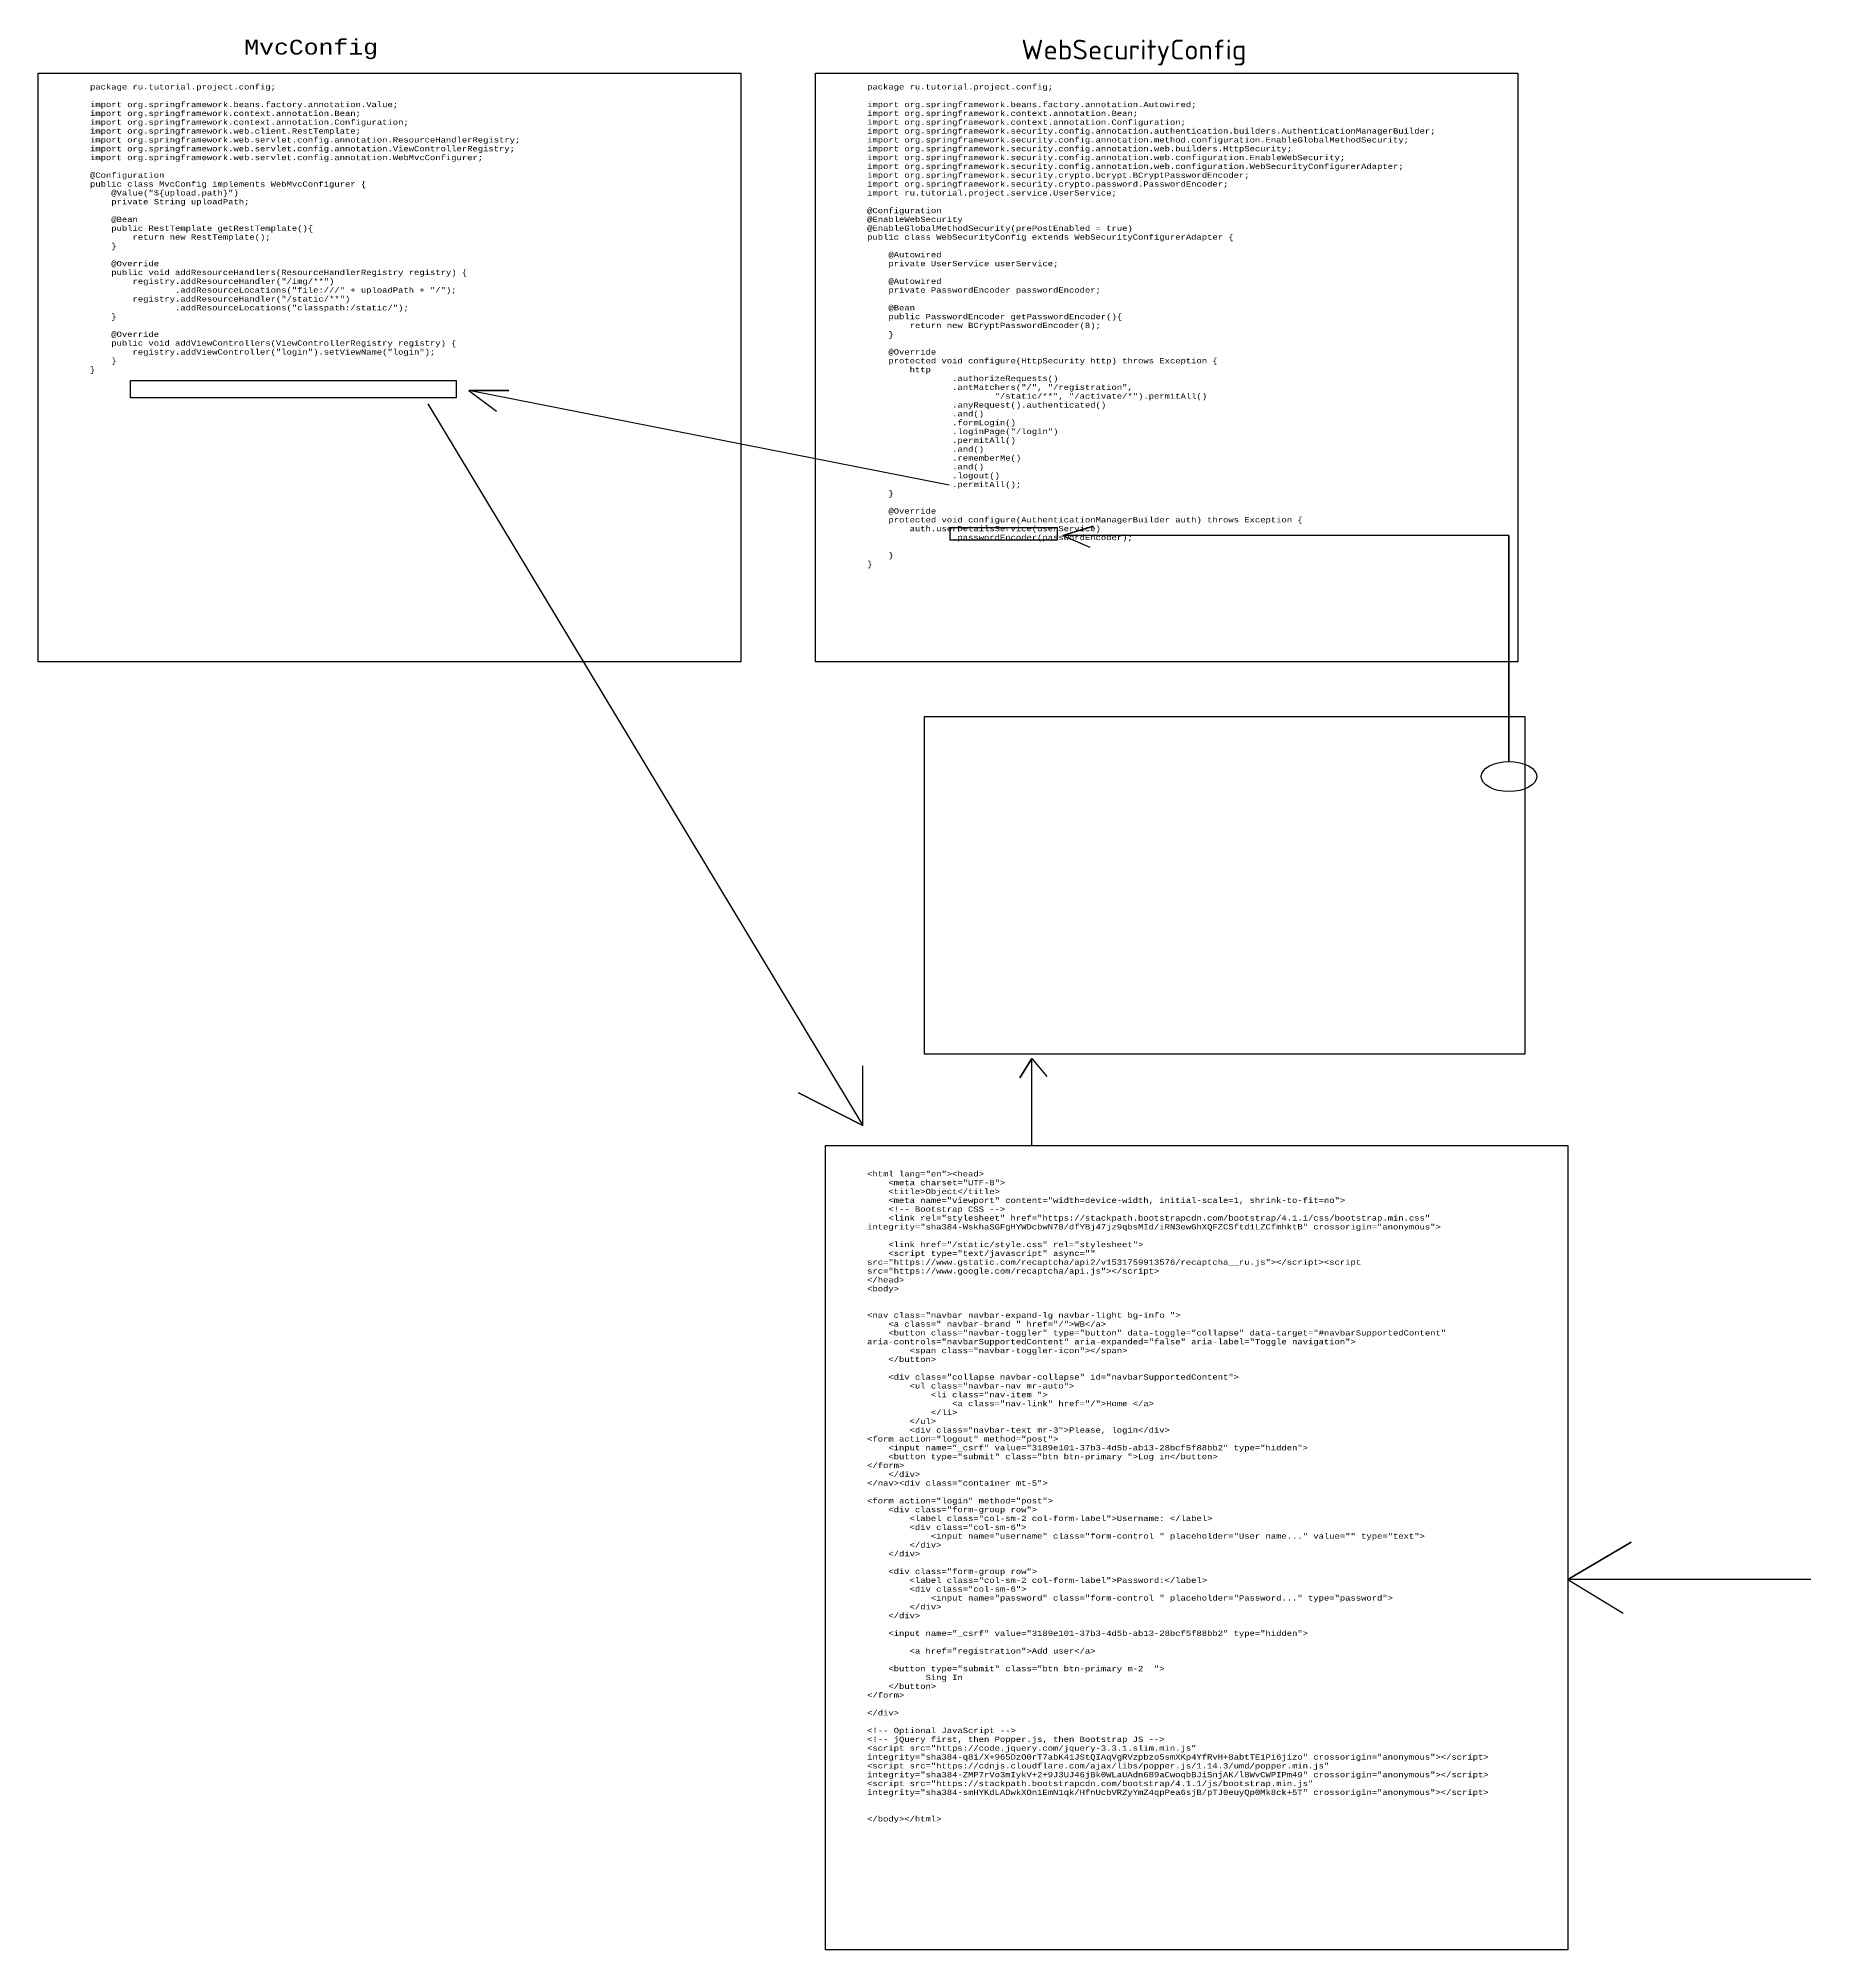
# Model space of a CAD drawing. Header units: millimetres. Extents: x 6037 to 7352, y 3252 to 4099.
# Drawn here: x 6037 to 6664, y 3423 to 4099 of the extents above; entities that cross this region are included whole.
import ezdxf

# ---------------------------------------------------------------- set-up
doc = ezdxf.new("R2010")
doc.units = ezdxf.units.MM
doc.styles.get("Standard").update_dxf_attribs({"font": 'arial.ttf'})
picture_1 = doc.add_image_def('image1.jpg', size_in_pixel=(1920, 1080))

msp = doc.modelspace()

# ---------------------------------------------------------------- texts
at = {"attachment_point": 1}
for s, width, insert, char_height in [('{\\fCourier New|b0|i0|c204|p49;\\H0.75x;\\C9;\\c13023145;MvcConfig}', 101.5882, (6110.04, 4098.19), 7), ('{\\fISOCPEUR|b0|i0|c0|p34;WebSecurityConfig}', 101.5882, (6384.96, 4098.19), 7), ('{\\fCourier New|b0|i0|c204|p49;\\H0.75x;\\C23;\\c3307724;package \\C9;\\c13023145;ru.tutorial.project.config\\C23;\\c3307724;;^J^Jimport \\C9;\\c13023145;org.springframework.beans.factory.annotation.\\C52;\\c2733499;Value\\C23;\\c3307724;;^Jimport \\C9;\\c13023145;org.springframework.context.annotation.\\C52;\\c2733499;Bean\\C23;\\c3307724;;^Jimport \\C9;\\c13023145;org.springframework.context.annotation.\\C52;\\c2733499;Configuration\\C23;\\c3307724;;^Jimport \\C9;\\c13023145;org.springframework.web.client.RestTemplate\\C23;\\c3307724;;^Jimport \\C9;\\c13023145;org.springframework.web.servlet.config.annotation.ResourceHandlerRegistry\\C23;\\c3307724;;^Jimport \\C9;\\c13023145;org.springframework.web.servlet.config.annotation.ViewControllerRegistry\\C23;\\c3307724;;^Jimport \\C9;\\c13023145;org.springframework.web.servlet.config.annotation.WebMvcConfigurer\\C23;\\c3307724;;^J^J\\C52;\\c2733499;@Configuration^J\\C23;\\c3307724;public class \\C9;\\c13023145;MvcConfig \\C23;\\c3307724;implements \\C9;\\c13023145;WebMvcConfigurer \\{^J    \\C52;\\c2733499;@Value\\C9;\\c13023145;(\\C75;\\c5867370;"$\\{upload.path\\}"\\C9;\\c13023145;)^J    \\C23;\\c3307724;private \\C9;\\c13023145;String \\C193;\\c11171480;uploadPath\\C23;\\c3307724;;^J^J    \\C52;\\c2733499;@Bean^J    \\C23;\\c3307724;public \\C9;\\c13023145;RestTemplate \\C31;\\c7194367;getRestTemplate\\C9;\\c13023145;()\\{^J        \\C23;\\c3307724;return new \\C9;\\c13023145;RestTemplate()\\C23;\\c3307724;;^J    \\C9;\\c13023145;\\}^J^J    \\C52;\\c2733499;@Override^J    \\C23;\\c3307724;public void \\C31;\\c7194367;addResourceHandlers\\C9;\\c13023145;(ResourceHandlerRegistry registry) \\{^J        registry.addResourceHandler(\\C75;\\c5867370;"/img/**"\\C9;\\c13023145;)^J                .addResourceLocations(\\C75;\\c5867370;"file:///" \\C9;\\c13023145;+ \\C193;\\c11171480;uploadPath \\C9;\\c13023145;+ \\C75;\\c5867370;"/"\\C9;\\c13023145;)\\C23;\\c3307724;;^J        \\C9;\\c13023145;registry.addResourceHandler(\\C75;\\c5867370;"/static/**"\\C9;\\c13023145;)^J                .addResourceLocations(\\C75;\\c5867370;"classpath:/static/"\\C9;\\c13023145;)\\C23;\\c3307724;;^J    \\C9;\\c13023145;\\}^J^J    \\C52;\\c2733499;@Override^J    \\C23;\\c3307724;public void \\C31;\\c7194367;addViewControllers\\C9;\\c13023145;(ViewControllerRegistry registry) \\{^J        registry.addViewController(\\C75;\\c5867370;"login"\\C9;\\c13023145;).setViewName(\\C75;\\c5867370;"login"\\C9;\\c13023145;)\\C23;\\c3307724;;^J    \\C9;\\c13023145;\\}^J\\}}', 201.7498, (6055.5, 4082.46), 2.5), ('{\\fCourier New|b0|i0|c204|p49;\\H0.75x;\\C23;\\c3307724;package \\C9;\\c13023145;ru.tutorial.project.config\\C23;\\c3307724;;^J^Jimport \\C9;\\c13023145;org.springframework.beans.factory.annotation.\\C52;\\c2733499;Autowired\\C23;\\c3307724;;^Jimport \\C9;\\c13023145;org.springframework.context.annotation.\\C52;\\c2733499;Bean\\C23;\\c3307724;;^Jimport \\C9;\\c13023145;org.springframework.context.annotation.\\C52;\\c2733499;Configuration\\C23;\\c3307724;;^Jimport \\C9;\\c13023145;org.springframework.security.config.annotation.authentication.builders.AuthenticationManagerBuilder\\C23;\\c3307724;;^Jimport \\C9;\\c13023145;org.springframework.security.config.annotation.method.configuration.\\C52;\\c2733499;EnableGlobalMethodSecurity\\C23;\\c3307724;;^Jimport \\C9;\\c13023145;org.springframework.security.config.annotation.web.builders.HttpSecurity\\C23;\\c3307724;;^Jimport \\C9;\\c13023145;org.springframework.security.config.annotation.web.configuration.\\C52;\\c2733499;EnableWebSecurity\\C23;\\c3307724;;^Jimport \\C9;\\c13023145;org.springframework.security.config.annotation.web.configuration.WebSecurityConfigurerAdapter\\C23;\\c3307724;;^Jimport \\C9;\\c13023145;org.springframework.security.crypto.bcrypt.BCryptPasswordEncoder\\C23;\\c3307724;;^Jimport \\C9;\\c13023145;org.springframework.security.crypto.password.PasswordEncoder\\C23;\\c3307724;;^Jimport \\C9;\\c13023145;ru.tutorial.project.service.UserService\\C23;\\c3307724;;^J^J\\C52;\\c2733499;@Configuration^J@EnableWebSecurity^J@EnableGlobalMethodSecurity\\C9;\\c13023145;(\\C254;\\c16765136;prePostEnabled \\C9;\\c13023145;= \\C23;\\c3307724;true\\C9;\\c13023145;)^J\\C23;\\c3307724;public class \\C9;\\c13023145;WebSecurityConfig \\C23;\\c3307724;extends \\C9;\\c13023145;WebSecurityConfigurerAdapter \\{^J^J    \\C52;\\c2733499;@Autowired^J    \\C23;\\c3307724;private \\C9;\\c13023145;UserService \\C193;\\c11171480;userService\\C23;\\c3307724;;^J^J    \\C52;\\c2733499;@Autowired^J    \\C23;\\c3307724;private \\C9;\\c13023145;PasswordEncoder \\C193;\\c11171480;passwordEncoder\\C23;\\c3307724;;^J^J    \\C52;\\c2733499;@Bean^J    \\C23;\\c3307724;public \\C9;\\c13023145;PasswordEncoder \\C31;\\c7194367;getPasswordEncoder\\C9;\\c13023145;()\\{^J        \\C23;\\c3307724;return new \\C9;\\c13023145;BCryptPasswordEncoder(\\C153;\\c12293992;8\\C9;\\c13023145;)\\C23;\\c3307724;;^J    \\C9;\\c13023145;\\}^J^J    \\C52;\\c2733499;@Override^J    \\C23;\\c3307724;protected void \\C31;\\c7194367;configure\\C9;\\c13023145;(HttpSecurity http) \\C23;\\c3307724;throws \\C9;\\c13023145;Exception \\{^J        http^J                .authorizeRequests()^J                .antMatchers(\\C75;\\c5867370;"/"\\C23;\\c3307724;, \\C75;\\c5867370;"/registration"\\C23;\\c3307724;,^J                        \\C75;\\c5867370;"/static/**"\\C23;\\c3307724;, \\C75;\\c5867370;"/activate/*"\\C9;\\c13023145;).permitAll()^J                .anyRequest().authenticated()^J                .and()^J                .formLogin()^J                .loginPage(\\C75;\\c5867370;"/login"\\C9;\\c13023145;)^J                .permitAll()^J                .and()^J                .rememberMe()^J                .and()^J                .logout()^J                .permitAll()\\C23;\\c3307724;;^J    \\C9;\\c13023145;\\}^J^J    \\C52;\\c2733499;@Override^J    \\C23;\\c3307724;protected void \\C31;\\c7194367;configure\\C9;\\c13023145;(AuthenticationManagerBuilder auth) \\C23;\\c3307724;throws \\C9;\\c13023145;Exception \\{^J        auth.userDetailsService(\\C193;\\c11171480;userService\\C9;\\c13023145;)^J                .passwordEncoder(\\C193;\\c11171480;passwordEncoder\\C9;\\c13023145;)\\C23;\\c3307724;;^J^J    \\C9;\\c13023145;\\}^J\\}}', 201.7498, (6330.41, 4082.46), 2.5), ('{\\fCourier New|b0|i0|c204|p49;\\H0.75x;\\C23;\\c3307724;<html lang="en"><head>^J    <meta charset="UTF-8">^J    <title>Object</title>^J    <meta name="viewport" content="width=device-width, initial-scale=1, shrink-to-fit=no">^J    <!-- Bootstrap CSS -->^J    <link rel="stylesheet" href="https://stackpath.bootstrapcdn.com/bootstrap/4.1.1/css/bootstrap.min.css" integrity="sha384-WskhaSGFgHYWDcbwN70/dfYBj47jz9qbsMId/iRN3ewGhXQFZCSftd1LZCfmhktB" crossorigin="anonymous">^J^J    <link href="/static/style.css" rel="stylesheet">^J    <script type="text/javascript" async="" src="https://www.gstatic.com/recaptcha/api2/v1531759913576/recaptcha__ru.js"></script><script src="https://www.google.com/recaptcha/api.js"></script>^J</head>^J<body>^J^J^J<nav class="navbar navbar-expand-lg navbar-light bg-info ">^J    <a class=" navbar-brand " href="/">WB</a>^J    <button class="navbar-toggler" type="button" data-toggle="collapse" data-target="#navbarSupportedContent" aria-controls="navbarSupportedContent" aria-expanded="false" aria-label="Toggle navigation">^J        <span class="navbar-toggler-icon"></span>^J    </button>^J^J    <div class="collapse navbar-collapse" id="navbarSupportedContent">^J        <ul class="navbar-nav mr-auto">^J            <li class="nav-item ">^J                <a class="nav-link" href="/">Home </a>^J            </li>^J        </ul>^J        <div class="navbar-text mr-3">Please, login</div>^J<form action="logout" method="post">^J    <input name="_csrf" value="3189e101-37b3-4d5b-ab13-28bcf5f88bb2" type="hidden">^J    <button type="submit" class="btn btn-primary ">Log in</button>^J</form>^J    </div>^J</nav><div class="container mt-5">^J^J<form action="login" method="post">^J    <div class="form-group row">^J        <label class="col-sm-2 col-form-label">Username: </label>^J        <div class="col-sm-6">^J            <input name="username" class="form-control " placeholder="User name..." value="" type="text">^J        </div>^J    </div>^J^J    <div class="form-group row">^J        <label class="col-sm-2 col-form-label">Password:</label>^J        <div class="col-sm-6">^J            <input name="password" class="form-control " placeholder="Password..." type="password">^J        </div>^J    </div>^J^J    <input name="_csrf" value="3189e101-37b3-4d5b-ab13-28bcf5f88bb2" type="hidden">^J^J        <a href="registration">Add user</a>^J^J    <button type="submit" class="btn btn-primary m-2  ">^J           Sing In^J    </button>^J</form>^J^J</div>^J^J<!-- Optional JavaScript -->^J<!-- jQuery first, then Popper.js, then Bootstrap JS -->^J<script src="https://code.jquery.com/jquery-3.3.1.slim.min.js" integrity="sha384-q8i/X+965DzO0rT7abK41JStQIAqVgRVzpbzo5smXKp4YfRvH+8abtTE1Pi6jizo" crossorigin="anonymous"></script>^J<script src="https://cdnjs.cloudflare.com/ajax/libs/popper.js/1.14.3/umd/popper.min.js" integrity="sha384-ZMP7rVo3mIykV+2+9J3UJ46jBk0WLaUAdn689aCwoqbBJiSnjAK/l8WvCWPIPm49" crossorigin="anonymous"></script>^J<script src="https://stackpath.bootstrapcdn.com/bootstrap/4.1.1/js/bootstrap.min.js" integrity="sha384-smHYKdLADwkXOn1EmN1qk/HfnUcbVRZyYmZ4qpPea6sjB/pTJ0euyQp0Mk8ck+5T" crossorigin="anonymous"></script>^J^J^J</body></html>}', 231.4471, (6330.4, 3697.95), 2.5)]:
    msp.add_mtext_dynamic_manual_height_columns(s, width=width, gutter_width=12.5, heights=[0], dxfattribs=dict(at, insert=insert, char_height=char_height))

# ---------------------------------------------------------------- linework, layer by layer
at = {"color": 30, "lineweight": 30}
for points in [[(6037.18, 4086.41), (6285.72, 4086.41), (6285.72, 3878.14), (6037.18, 3878.14), (6037.18, 4086.41)], [(6312.1, 4086.41), (6560.64, 4086.41), (6560.64, 3878.14), (6312.1, 3878.14), (6312.1, 4086.41)]]:
    msp.add_lwpolyline(points, dxfattribs=at)
at = {"color": 1, "lineweight": 30}
for points in [[(6069.87, 3977.64), (6185.04, 3977.64), (6185.04, 3971.5), (6069.87, 3971.5)], [(6359.72, 3925.67), (6397.65, 3925.67), (6397.65, 3921.1), (6359.72, 3921.1)]]:
    msp.add_lwpolyline(points, close=True, dxfattribs=at)
for points in [[(6175.01, 3969.36), (6328.87, 3714.08), (6306.11, 3725.65), (6328.87, 3714.08), (6328.87, 3735.23)], [(6359.43, 3940.61), (6189.55, 3974.09), (6203.61, 3974.09), (6189.55, 3974.09), (6199.34, 3966.82)], [(6557.46, 3922.84), (6557.46, 3842.83), (6557.46, 3922.84), (6399.6, 3922.84), (6410.35, 3926.08), (6399.6, 3922.84), (6409.17, 3918.72)], [(6388.62, 3707.03), (6388.62, 3737.79), (6384.38, 3730.92), (6388.62, 3737.79), (6393.99, 3731.41)], [(6664.21, 3553.55), (6578.3, 3553.55), (6600.68, 3566.74), (6578.3, 3553.55), (6597.9, 3541.56)]]:
    msp.add_lwpolyline(points, dxfattribs=at)
at = {"color": 4, "lineweight": 30}
msp.add_lwpolyline([(6315.62, 3707.03), (6578.3, 3707.03), (6578.3, 3422.51), (6315.62, 3422.51)], close=True, dxfattribs=at)
at = {"color": 1, "lineweight": 30}
msp.add_ellipse((6557.46, 3837.52), major_axis=(-9.82, 0), ratio=0.540864, dxfattribs=at)

msp.set_redraw_order([(e.dxf.handle, doc.entitydb.next_handle()) for e in msp.query("TEXT MTEXT ATTDEF DIMENSION ARC_DIMENSION")])  # texts and dimensions are drawn at this point

# ---------------------------------------------------------------- pictures from other files: only their frames are drawn
image = msp.add_image(picture_1, insert=(6350.74, 3739.32), size_in_units=(212.36, 119.45))
image.dxf.flags = 7

doc.saveas('drawing.dxf')
